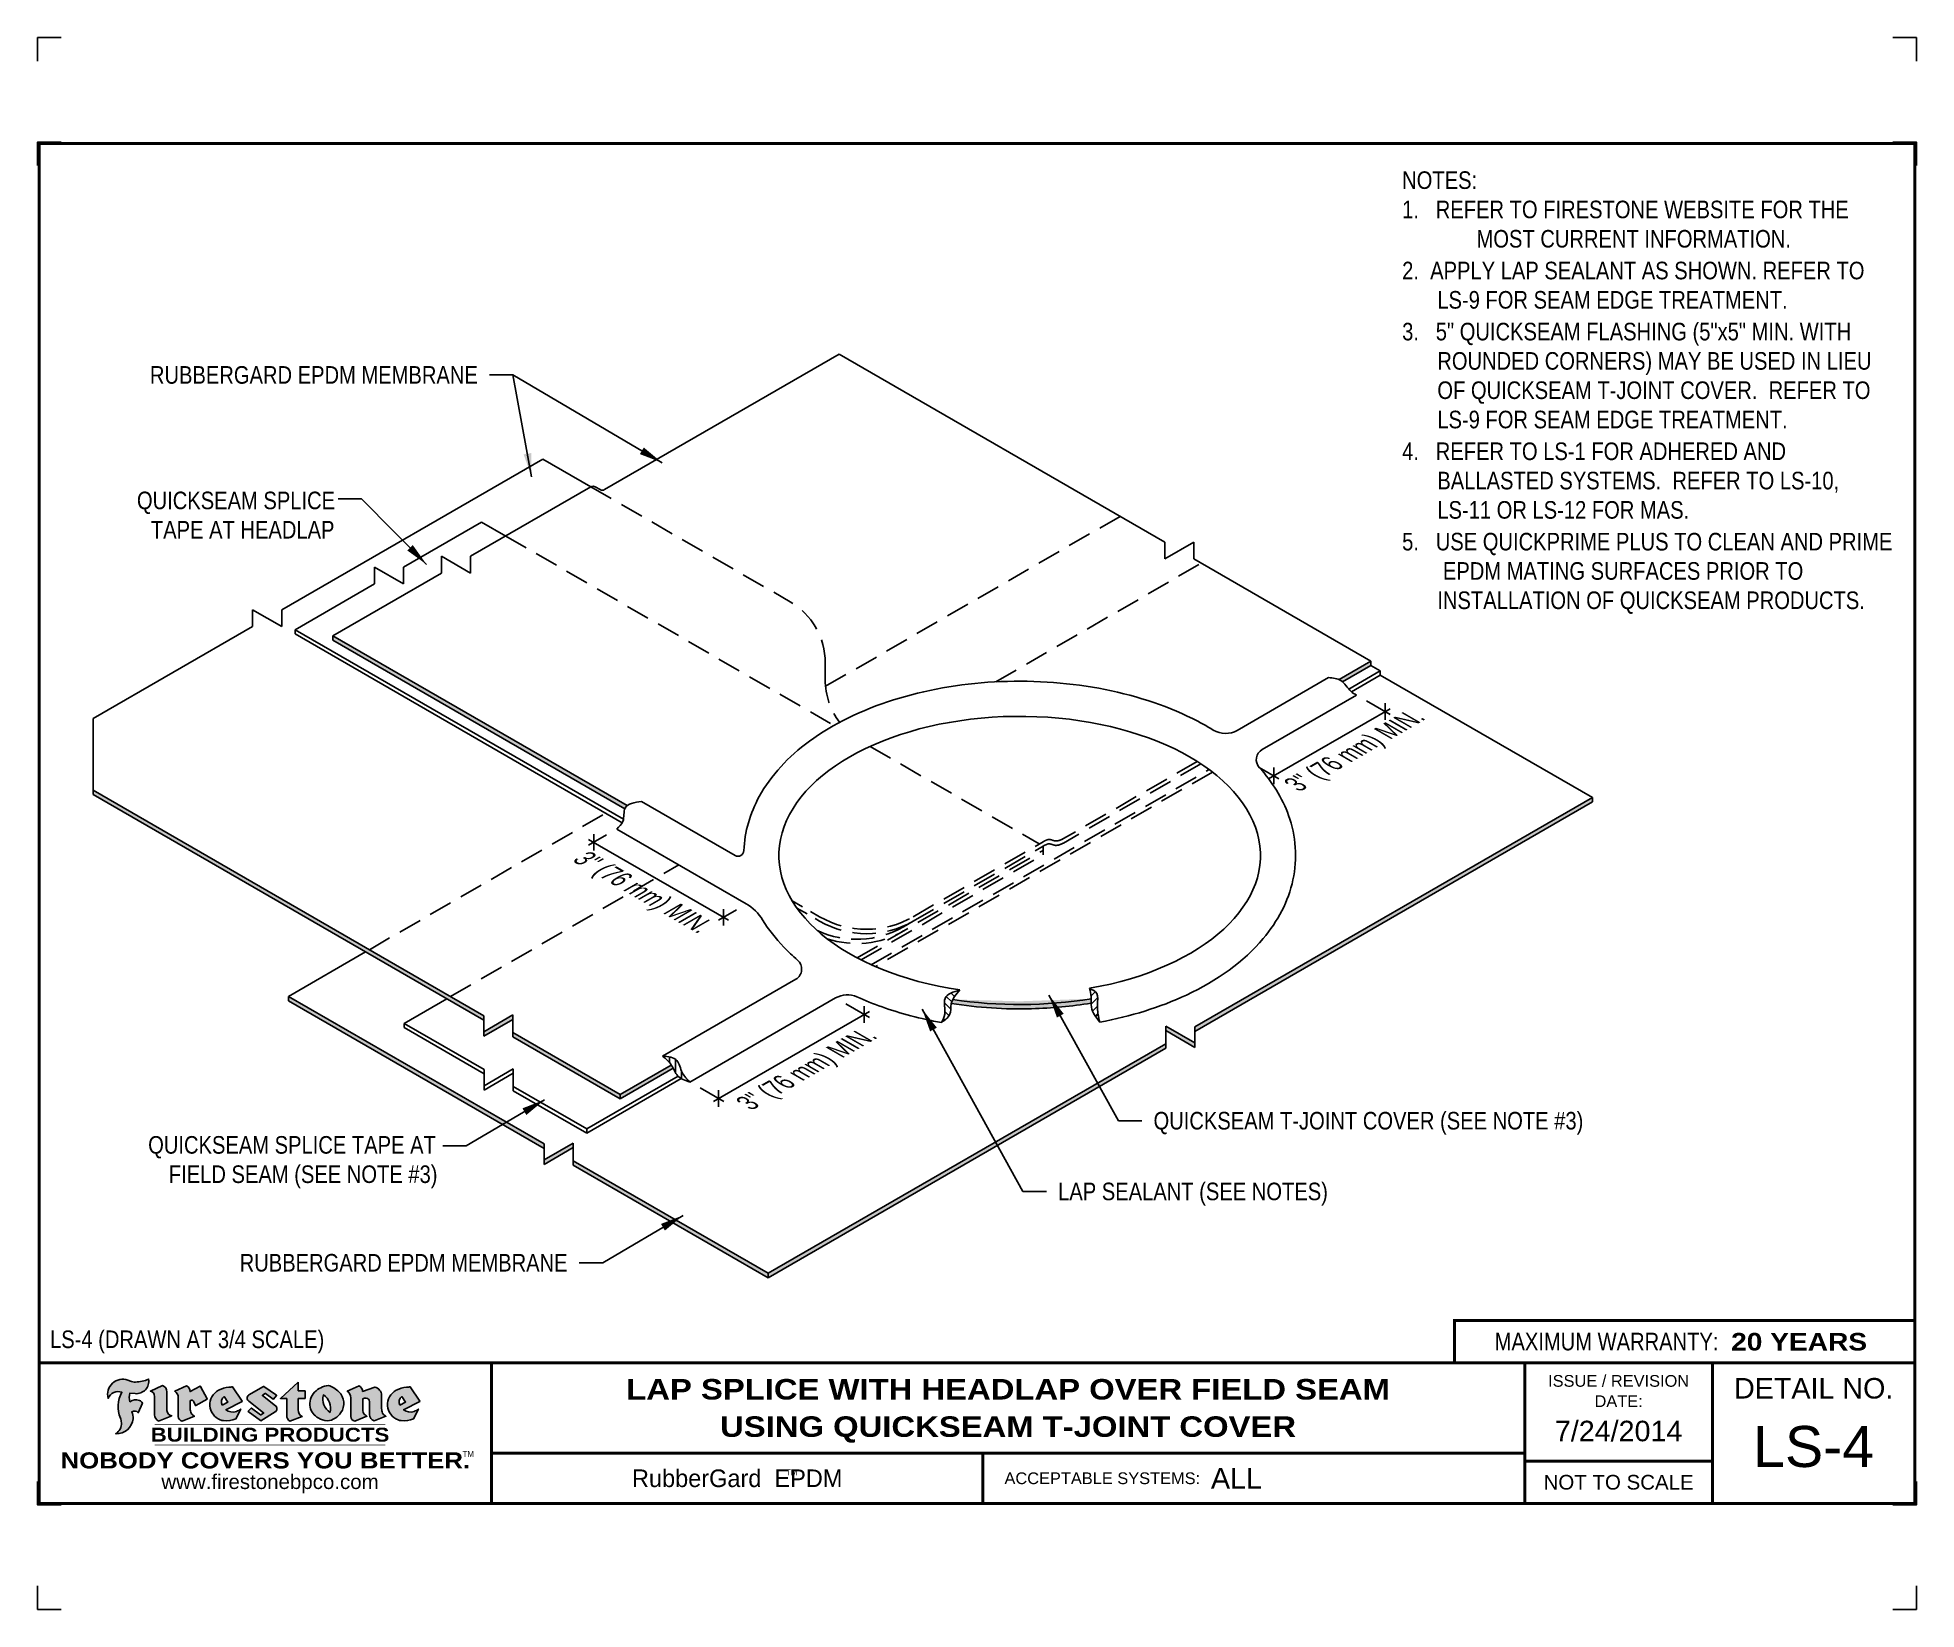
# Model space of a CAD drawing. Header units: inches. Extents: x 165.4 to 185.5, y 131.3 to 148.
import ezdxf
from ezdxf.enums import TextEntityAlignment as Align

# ---------------------------------------------------------------- set-up
doc = ezdxf.new("R2010")
doc.units = ezdxf.units.IN
doc.header["$MEASUREMENT"] = 0
doc.linetypes.add('HIDDEN', pattern=[0.375, 0.25, -0.125])
doc.linetypes.add('HIDDEN2', pattern=[0.1875, 0.125, -0.0625])
doc.layers.get('0').update_dxf_attribs({"linetype": 'CONTINUOUS'})
doc.layers.get('DEFPOINTS').update_dxf_attribs({"linetype": 'CONTINUOUS'})
for name, color, linetype in [('FSBP-ANNO-NOTE', 7, 'CONTINUOUS'), ('FSBP-MEMBRANE', 7, 'CONTINUOUS'), ('FSBP-SEALANTS', 1, 'CONTINUOUS'), ('FSBP-TTLB', 7, 'CONTINUOUS'), ('FSBP-TTLB-BORDER', 7, 'CONTINUOUS'), ('FSBP-TTLB-TEXT', 7, 'CONTINUOUS')]:
    doc.layers.add(name, color=color, linetype=linetype)
doc.styles.add('FSBP_ARIAL', font='arial.ttf')
doc.styles.add('FSBP_ARIAL_BOLD', font='')
doc.styles.add('FSBP_ARIAL_NAR', font='ARIALN.TTF')
doc.styles.add('FSBP_BANKGOTHIC', font='bgothm.ttf')
doc.styles.get('FSBP_ARIAL_BOLD').set_extended_font_data('Arial Black')
doc.dimstyles.new('FSBP-LEADER', dxfattribs={"dimtxt": 0.1875, "dimasz": 0.25, "dimexe": 0.0625, "dimexo": 0.125, "dimgap": 0.125, "dimtad": 0, "dimtih": 1, "dimtoh": 1, "dimdec": 4, "dimzin": 0, "dimdsep": 46, "dimlunit": 4, "dimtxsty": 'FSBP_ARIAL_NAR', "dimcen": 0.09375, "dimclrd": 256, "dimclre": 256, "dimclrt": 256, "dimadec": 0, "dimazin": 0, "dimtfac": 1, "dimtdec": 4, "dimtofl": 0, "dimtmove": 0, "dimatfit": 3, "dimfxl": 1, "dimtolj": 1, "dimtzin": 0, "dimlwd": -1, "dimlwe": -1, "dimarcsym": 0})

msp = doc.modelspace()

# ---------------------------------------------------------------- texts
at = {"layer": 'DEFPOINTS', "style": 'FSBP_ARIAL_NAR'}
msp.add_text('LS-4 (DRAWN AT 3/4 SCALE)', height=0.1875, dxfattribs=at).set_placement((165.5798584845293, 134.1392954964357), align=Align.MIDDLE_LEFT)
at = {"layer": 'FSBP-ANNO-NOTE', "style": 'FSBP_ARIAL_NAR'}
for p in [(170.1406792389208, 144.4227445645752), (171.0975040631286, 134.955272665167)]:
    msp.add_text('RUBBERGARD EPDM MEMBRANE', height=0.1875, dxfattribs=at).set_placement(p, align=Align.MIDDLE_RIGHT)
for rotation, oblique, p in [(30.00000000000054, 329.9999999999999, (179.5434718598815, 140.4264008605053)), (329.9999999999994, 30, (171.8518803599697, 138.9132278649199)), (30.00000000000054, 329.9999999999999, (173.7011049284383, 137.0293735742372))]:
    msp.add_text('3" (76 mm) MIN.', height=0.1875, rotation=rotation, dxfattribs=dict(at, oblique=oblique)).set_placement(p, align=Align.MIDDLE)
for s, p in [('QUICKSEAM T-JOINT COVER (SEE NOTE #3)', (177.3448066520934, 136.470150297892)), ('LAP SEALANT (SEE NOTES)', (176.3275990887464, 135.7158321277655))]:
    msp.add_text(s, height=0.1875, dxfattribs=at).set_placement(p, align=Align.MIDDLE_LEFT)
at = {"layer": 'FSBP-ANNO-NOTE', "char_height": 0.1875, "attachment_point": 1, "style": 'FSBP_ARIAL_NAR'}
for s, width, gutter_width, heights, insert in [('\\pi-0.375,l0.375,t0.1875,0.375;NOTES:\\P1.   REFER TO FIRESTONE WEBSITE FOR THE                MOST CURRENT INFORMATION.\\P{\\H0.083333x;\\P\\pt0.375;}2.  APPLY LAP SEALANT AS SHOWN. REFER TO LS-9 FOR SEAM EDGE TREATMENT.\\P{\\H0.083333x;\\P}3.   5" QUICKSEAM FLASHING (5"x5" MIN. WITH ROUNDED CORNERS) MAY BE USED IN LIEU OF QUICKSEAM T-JOINT COVER.  REFER TO LS-9 FOR SEAM EDGE TREATMENT.\\P{\\H0.083333x;\\P}4.   REFER TO LS-1 FOR ADHERED AND BALLASTED SYSTEMS.  REFER TO LS-10, LS-11 OR LS-12 FOR MAS.\\P{\\H0.083333x;\\P}5.   USE QUICKPRIME PLUS TO CLEAN AND PRIME  EPDM MATING SURFACES PRIOR TO INSTALLATION OF QUICKSEAM PRODUCTS.', 5.269280831966171, 23.08110225731588, [5.691199294336061], (179.9954637509171, 146.5935474346541)), ('\\pi0.507;QUICKSEAM SPLICE \\P\\pi0.65575;TAPE AT HEADLAP', 2.598279211315287, 5, [0.5934761986037245], (165.999425335096, 143.1781830130961)), ('\\pi0.12152;QUICKSEAM SPLICE TAPE AT \\P\\pi0.34176;FIELD SEAM (SEE NOTE #3)', 3.175235714992368, 5, [0.5934761986037245], (166.504679424498, 136.3060135567817))]:
    msp.add_mtext_dynamic_manual_height_columns(s, width=width, gutter_width=gutter_width, heights=heights, dxfattribs=dict(at, insert=insert))

# ---------------------------------------------------------------- blocks, each defined once
blk = doc.blocks.new('TTLB-EPDM_2')
at = {"layer": 'FSBP-TTLB-TEXT'}
h = blk.add_hatch(color=1, dxfattribs=at)
edge = h.paths.add_edge_path()
edge.add_arc((1.037309769669573, -0.1982514792917306), 0.1319107607348553, 264.0410451462098, 370.3106169565175)
edge.add_arc((1.027551646585694, 0.1214293576525799), 0.3273056962876235, 270.05058356628535, 295.23459397187514, ccw=False)
edge.add_arc((1.022801957313345, -0.06680179986895154), 0.1391656561713503, 249.3281275763668, 272.0749124149863, ccw=False)
edge.add_line((0.9736743133014443, -0.1970076156048179), (0.9474927838574558, -0.1852745150568325))
edge.add_arc((0.8939498971398288, -0.3394262635682071), 0.1631857907024099, 70.84590087378872, 194.3325259843273)
edge.add_arc((0.8444260109029493, -0.4259936440910768), 0.1179914261095279, 70.96950098067128, 156.9641407594482, ccw=False)
edge.add_arc((1.153141409296894, -0.4684497516079468), 0.3110405457095052, 150.3231137483159, 203.2084295854517)
edge.add_arc((0.7562495500622943, -0.6412608153899899), 0.1218587156617311, 0.8849157075190988, 24.34668939894999, ccw=False)
edge.add_arc((0.7493781665697374, -0.6475258110744375), 0.1289731377238325, -58.36655102076742, 3.6216782311386737, ccw=False)
edge.add_arc((0.8256699029544474, -0.5792158350996106), 0.1783301886510354, 267.2205474105585, 354.1381621173521)
edge.add_arc((0.7903121048625305, -0.6011409294291745), 0.212787892960859, 0.9996158580669322, 21.00503380861244)
edge.add_arc((1.01880712263941, -0.5666691048185161), 0.05136395668415847, 40.82117713173261, 125.52727787225791, ccw=False)
edge.add_line((1.057676976260041, -0.5330924682126437), (1.102776947655911, -0.4308018311949837))
edge.add_arc((1.040858222524664, -0.4699705673995949), 0.07326744446031509, 32.31675181867256, 66.31481236598174)
edge.add_arc((1.032262518825329, -0.5063316993097662), 0.1102246948011782, 69.8179132332389, 125.254734720681)
edge.add_arc((1.127708877207287, -0.368959353531244), 0.1659710644737306, 164.1569669952081, 196.5811013160487, ccw=False)
edge.add_line((0.9680425188342383, -0.3236487780942383), (1.023615334387159, -0.3294494641845773))
h = blk.add_hatch(color=1, dxfattribs=at)
edge = h.paths.add_edge_path()
edge.add_line((1.275239419159561, -0.6223407783464694), (1.415345367376062, -0.5660418822574371))
edge.add_arc((1.421019305783958, -0.5090099247487757), 0.05731350411836949, 181.9717871001989, 264.31851000495806, ccw=False)
edge.add_line((1.363739737527226, -0.5109819325197265), (1.363412352251203, -0.3102363679013962))
edge.add_arc((1.294263659668751, -0.3103491388303989), 0.06914878453844908, 0.0934405599591014, 72.42834396969012)
edge.add_line((1.315139561173908, -0.2444268274366692), (1.186839444240604, -0.3024209471341379))
edge.add_arc((1.175246268095289, -0.3585110609420917), 0.05727567197445628, -0.017399788185912257, 78.322067691347, ccw=False)
edge.add_line((1.232521937428658, -0.3585284546236807), (1.232574268422297, -0.555126496687123))
edge.add_arc((1.305699496415486, -0.5558575689677219), 0.07312888236350451, 179.4272023230205, 245.3845503102953)
h = blk.add_hatch(color=1, dxfattribs=at)
edge = h.paths.add_edge_path()
edge.add_line((1.792026821926584, -0.3839679064720229), (1.722158956877934, -0.2518542302253621))
edge.add_arc((1.720119655279638, -0.2529327078887852), 0.002306916790721817, 27.87197133405656, 117.3766794470751)
edge.add_line((1.719058846382097, -0.250884159729182), (1.610638460368705, -0.3070279753467702))
edge.add_arc((1.547088841662962, -0.3061026658494403), 0.06355635479880145, 359.165808011073, 425.8793658831422)
edge.add_line((1.573061729235633, -0.2480956029480268), (1.446879247402876, -0.3051325108639702))
edge.add_arc((1.407812067100189, -0.370357133046621), 0.07602957263902092, -3.441403975725109, 59.07992244284969, ccw=False)
edge.add_line((1.483704536400296, -0.3749210150788969), (1.483704536400296, -0.5723838140635706))
edge.add_arc((1.54053746518044, -0.568254406115083), 0.05698275005415228, 184.1557352478595, 255.3066498366543)
edge.add_line((1.526084036778343, -0.6233736605654059), (1.657291340682093, -0.570650514527486))
edge.add_arc((1.688298576827198, -0.5021390388423987), 0.0752015358480571, 207.5160880841914, 245.649226723163, ccw=False)
edge.add_arc((1.721050197024907, -0.4914488168456328), 0.1093332836229113, 179.4823365255141, 204.5537900001094, ccw=False)
edge.add_line((1.611721375809452, -0.4904610114968335), (1.611721375809452, -0.4126404716788983))
edge.add_arc((1.628589765097195, -0.414159299036043), 0.01693662875851176, 28.356188110622725, 174.8549701683585, ccw=False)
edge.add_arc((1.627340435522395, -0.4197189881350504), 0.02111886817708033, 22.216893572439517, 40.10213956426492, ccw=False)
edge.add_line((1.646891420738257, -0.4117336534413738), (1.666638796144639, -0.4549750258192233))
edge.add_arc((1.668737246926742, -0.4540167099035481), 0.002306916790685496, 204.545128184284, 299.6323508190091)
edge.add_line((1.669877862091766, -0.4560219186518992), (1.791128135493295, -0.3870515928837648))
edge.add_line((1.791128135493295, -0.3870515928837648), (1.792026821926584, -0.3839679064720229))
h = blk.add_hatch(color=1, dxfattribs=at)
h.paths.add_polyline_path([(2.063388732080512, -0.2583237030618903, 0.02524281661523788), (2.025024361750752, -0.2610532129309178, 0.1213611957758757), (1.901773912052249, -0.3008158885520373, 0.6151668103976068), (1.93274136141747, -0.6099060679591872, 0.05306812109568645), (1.967936229862175, -0.617865745600497, 0.1150932231766138), (2.099126721549737, -0.5994933789882708), (2.151195569562105, -0.4944891916583316, -0.08755405562188731), (2.104230609512001, -0.5187113292177372, -0.265591761123442), (1.992692314386659, -0.5010701623316862), (2.165347897647223, -0.4141184325909109, 0.4518949533370738), (2.166222728871162, -0.4107679608846269)])
h.paths.add_polyline_path([(2.014217313945437, -0.4188965037300676), (1.951113654018855, -0.4515330109460507, -0.3720533890450154), (1.973177450672722, -0.3607130665457561)], flags=16)
h = blk.add_hatch(color=1, dxfattribs=at)
edge = h.paths.add_edge_path()
edge.add_arc((2.260407392426802, -0.3775796671688782), 0.04152450223225729, 123.20805433950699, 232.2027298779723, ccw=False)
edge.add_line((2.237665217914071, -0.3428366421988329), (2.393535971665983, -0.2540943745380986))
edge.add_arc((2.394677353533142, -0.2560991469722482), 0.002306916790741334, 55.64644466176611, 119.65426054492559, ccw=False)
edge.add_line((2.395979141996861, -0.2541946229174954), (2.531809646140459, -0.3470380726374032))
edge.add_arc((2.530468902927946, -0.3489153772789875), 0.002306916790700397, -42.731101238422525, 54.4661353739603, ccw=False)
edge.add_line((2.532163440279987, -0.3504807552658491), (2.498457913851155, -0.3869673252714421))
edge.add_arc((2.496763376499139, -0.3854019472845934), 0.002306916790672934, 233.7527076894875, 317.26889876138785, ccw=False)
edge.add_line((2.495399362263356, -0.38726241234572), (2.413849913492982, -0.3274738082119626))
edge.add_arc((2.412485899257181, -0.3293342732731342), 0.002306916790720064, 53.75270768979358, 124.4135619297835)
edge.add_line((2.41118211687575, -0.3274311136421062), (2.382933981293377, -0.346782838468144))
edge.add_arc((2.38423776367478, -0.3486859980991606), 0.002306916790694898, 124.4135619293799, 231.8459020253626)
edge.add_line((2.382812599816248, -0.3505000469010184), (2.519899969301207, -0.4581994452042721))
edge.add_arc((2.494247019847682, -0.4908523236374461), 0.04152450223225742, -55.21225898295222, 51.84590202520428, ccw=False)
edge.add_line((2.517938320565804, -0.5249552055672808), (2.364434947484597, -0.6179520922513717))
edge.add_arc((2.36323960192349, -0.6159790200102006), 0.002306916790726996, 233.2955624372927, 301.20872157023314, ccw=False)
edge.add_line((2.361860787187538, -0.6178285429225383), (2.231266621301074, -0.5204709167214361))
edge.add_arc((2.232647938930649, -0.5186232623475259), 0.002306916790697672, 135.5134179846393, 233.21798691998708, ccw=False)
edge.add_line((2.231002150870836, -0.5170067083764565), (2.262839375599356, -0.4845937328397696))
edge.add_arc((2.264485163659225, -0.4862102868108537), 0.002306916790748497, 53.0352839999411, 135.513417985369, ccw=False)
edge.add_line((2.265872365996302, -0.4843670465239001), (2.361834678328762, -0.5565872257804898))
edge.add_arc((2.363221880665761, -0.5547439854936304), 0.002306916790627066, 233.0352840000685, 302.2362632414394)
edge.add_line((2.36445241715569, -0.5566953042850713), (2.39428499383348, -0.5378823484768844))
edge.add_arc((2.393054457343549, -0.5359310296853765), 0.002306916790685166, 302.2362632406177, 412.2027298768422)
edge.add_line((2.394468296066179, -0.5341081404551886), (2.234958295420142, -0.4103916733127022))
h = blk.add_hatch(color=1, dxfattribs=at)
edge = h.paths.add_edge_path()
edge.add_line((2.763460561272041, -0.2072496393923444), (2.763460561272041, -0.2969520779963801))
edge.add_arc((2.765767478062699, -0.2969520779963943), 0.00230691679065842, 179.9999999996471, 269.9999999996471)
edge.add_line((2.765767478062685, -0.2992589947870528), (2.835417693520355, -0.2992589947870528))
edge.add_arc((2.835417693520355, -0.3015659115777538), 0.002306916790701052, 0, 90, ccw=False)
edge.add_line((2.837724610311056, -0.3015659115777538), (2.837724610311056, -0.3790761307453892))
edge.add_arc((2.83541769352037, -0.3790761307453749), 0.002306916790686842, 269.99999999964706, 359.99999999964706, ccw=False)
edge.add_line((2.835417693520355, -0.3813830475360618), (2.765767478062685, -0.3813830475360618))
edge.add_arc((2.765767478062699, -0.3836899643267202), 0.00230691679065842, 90.00000000035294, 180.0000000003529)
edge.add_line((2.763460561272041, -0.3836899643267344), (2.763460561272041, -0.5033995910642801))
edge.add_arc((2.836735953378943, -0.5071368822038516), 0.07337063740681413, 177.0802527808789, 245.3249543133826)
edge.add_line((2.806105814540615, -0.5738080530967267), (2.674529557384915, -0.6226036013049594))
edge.add_arc((2.708610405062069, -0.564298408791804), 0.06753517344606039, 177.0345319916277, 239.6926428024901, ccw=False)
edge.add_line((2.641165668230087, -0.560804539009709), (2.641165668230087, -0.3836899643267344))
edge.add_arc((2.638858751439429, -0.3836899643267202), 0.00230691679065842, 359.9999999996471, 449.999999999647)
edge.add_line((2.638858751439443, -0.3813830475360618), (2.572857950769389, -0.3813830475360618))
edge.add_line((2.572857950769389, -0.3813830475360618), (2.763460561272041, -0.2072496393923444))
h = blk.add_hatch(color=1, dxfattribs=at)
edge = h.paths.add_edge_path(flags=16)
edge.add_arc((2.940363509127394, -0.4847985213681437), 0.1684614578629418, 344.5558804047865, 417.0140046669545)
edge.add_arc((3.194458079644619, -0.3883534532477785), 0.1684614578629414, 164.5558804047864, 237.0140046669546)
edge = h.paths.add_edge_path()
edge.add_arc((3.069375116502199, -0.4399344555144872), 0.1828726885096673, 136.0914512150047, 191.213418978326)
edge.add_arc((3.064939550433406, -0.4318234379590333), 0.1803148804748503, 194.0167254156723, 240.6663730831859)
edge.add_arc((3.098047041778981, -0.3845058757092554), 0.2378525180183701, 239.2975390661776, 264.2889872773176)
edge.add_arc((3.04884478212623, -0.4190232383793012), 0.203760689247156, 277.1986764832036, 326.503572961274)
edge.add_arc((3.077739326803546, -0.4341046616465112), 0.171374865791709, 325.3768876809902, 406.3828327799087)
edge.add_arc((3.011839488065919, -0.4896144380417797), 0.2571945645850002, 44.28462553519766, 73.82901434867304)
edge.add_arc((3.117152499586992, -0.4983433120546693), 0.2579560664039132, 97.50292863483666, 134.1039137579027)
h = blk.add_hatch(color=1, dxfattribs=at)
edge = h.paths.add_edge_path()
edge.add_line((3.322690228557462, -0.5721896537377091), (3.322690228557462, -0.3749210150788969))
edge.add_arc((3.246797759257384, -0.3703571330465745), 0.076029572638996, 356.5585960242387, 419.0799224428129)
edge.add_line((3.285864939560099, -0.3051325108639702), (3.412047421392799, -0.2480956029480268))
edge.add_arc((3.386074533820159, -0.3061026658494941), 0.06355635479883807, 0.3962622833877276, 65.87936588318718, ccw=False)
edge.add_line((3.449629368605429, -0.3056631084210863), (3.580526418688805, -0.2593848434574539))
edge.add_arc((3.555744121700958, -0.3530904070730321), 0.09692726601172152, 2.366977007666776, 75.18615851992018, ccw=False)
edge.add_line((3.652588689330287, -0.3490873311063041), (3.652588689330287, -0.4883770011386872))
edge.add_arc((3.761877549389556, -0.4914934052703811), 0.1093332836229047, 178.3666365323574, 204.5537900000422)
edge.add_arc((3.729125929191727, -0.5021836272670953), 0.07520153584796169, 207.5160880841711, 245.2240541443093)
edge.add_line((3.697611150971852, -0.5704631245385627), (3.572585913552643, -0.6207021253773775))
edge.add_arc((3.59534718600759, -0.5526356419907701), 0.07177131519198746, 180.3328587115751, 251.51018566665869, ccw=False)
edge.add_line((3.523577081955409, -0.5530525936986663), (3.523577081955409, -0.4153032515383615))
edge.add_arc((3.486319529276879, -0.4148773504126441), 0.0372599868942854, 359.3450650296066, 449.0500281941028)
edge.add_arc((3.482769874121713, -0.4419622099033496), 0.06447454900600783, 86.29402372314017, 119.8211331593848)
edge.add_line((3.450707067966732, -0.3860252459975726), (3.450707067966732, -0.4904610114968335))
edge.add_arc((3.560035889182251, -0.491448816845647), 0.1093332836229751, 179.4823365255069, 204.5537900001023)
edge.add_arc((3.527284268984408, -0.5021390388424952), 0.07520153584796385, 207.5160880841699, 245.6492267231416)
edge.add_line((3.496277032839316, -0.570650514527486), (3.365069728935509, -0.6233736605654059))
edge.add_arc((3.37950248606194, -0.5682868177318081), 0.05694615642555727, 183.9298782390169, 255.318496325343, ccw=False)
h = blk.add_hatch(color=1, dxfattribs=at)
h.paths.add_polyline_path([(3.957695472291277, -0.2583237030618903, 0.02524281661523822), (3.919331101961575, -0.2610532129309178, 0.1085638477195505), (3.807890832595604, -0.2939221658134414, 0.6425897848490651), (3.827048101628293, -0.6099060679591872, 0.05306812109569052), (3.862242970072884, -0.617865745600497, 0.1150932231766133), (3.993433461760503, -0.5994933789882708), (4.045502309772871, -0.4944891916583316, -0.08755405562189084), (3.998537349722767, -0.5187113292177372, -0.2655917611234366), (3.886999054597368, -0.5010701623316862), (4.059654637857989, -0.4141184325909109, 0.4518949533370731), (4.060529469081928, -0.4107679608846269)])
h.paths.add_polyline_path([(3.90852405415626, -0.4188965037300676), (3.845420394229677, -0.4515330109460507, -0.3720533890450147), (3.867484190883488, -0.3607130665457561)], flags=16)
at = {"layer": 'DEFPOINTS', "linetype": 'Continuous', "ltscale": 1.75}
for points in [[(-0.015625, 13.88083333333333), (-0.015625, 14.13083333333333), (0.234375, 14.13083333333333)], [(20.01562500000003, 13.88083333333333), (20.01562500000003, 14.13083333333333), (19.76562500000003, 14.13083333333333)], [(-0.015625, -2.380833333333342), (-0.015625, -2.630833333333342), (0.234375, -2.630833333333342)], [(20.01562500000003, -2.380833333333342), (20.01562500000003, -2.630833333333342), (19.76562500000003, -2.630833333333342)]]:
    blk.add_lwpolyline(points, dxfattribs=at)
at = {"layer": 'DEFPOINTS', "color": 1}
for points in [[(0.234375, 13.015625), (-0.015625, 13.015625), (-0.015625, 12.765625)], [(20.015625, 12.765625), (20.015625, 13.015625), (19.765625, 13.015625)], [(0.234375, -1.515625), (-0.015625, -1.515625), (-0.015625, -1.265625)], [(20.015625, -1.265625), (20.015625, -1.515625), (19.765625, -1.515625)]]:
    blk.add_lwpolyline(points, dxfattribs=at)
at = {"layer": 'FSBP-TTLB', "const_width": 0.03125}
blk.add_lwpolyline([(15.09028770518938, 0), (20, 0), (20, 0.4512598240669945), (15.09028770518938, 0.4512598240669945)], close=True, dxfattribs=at)
for points in [[(0, 0), (0, -1.5), (20, -1.5), (20, 0), (0, 0)], [(4.825208527206769, 0), (4.825208527206769, -0.9643749050531198)], [(15.84028770518938, 0), (15.84028770518938, -0.9643749050531198)], [(17.84110496735593, 0), (17.84110496735593, -1.5)], [(20, 0), (20, -1.5)], [(4.825208527206769, -0.9643749050531198), (15.84028770518938, -0.9643749050531198)], [(4.825208527206769, -0.9643749050531198), (4.825208527206769, -1.5)], [(15.84028770518938, -0.9643749050531198), (15.84028770518938, -1.5)], [(15.84028770518938, -1.048740175933006), (17.84110496735593, -1.048740175933006)]]:
    blk.add_lwpolyline(points, dxfattribs=at)
at = {"layer": 'FSBP-TTLB-BORDER', "const_width": 0.03125}
blk.add_lwpolyline([(20, 0), (20, 13), (0, 13), (0, 0)], dxfattribs=at)
at = {"layer": 'FSBP-TTLB-TEXT', "color": 1}
blk.add_line((0.7358432058323388, -0.379822754145593), (0.7358432058323388, -0.379822754145593), dxfattribs=at)
for points in [[(1.023615323725323, -0.3294494630716969, 0.5000510906601082), (1.167090420776901, -0.1746414942047778, -0.1103304102359608), (1.027840608309816, -0.2058762110801382, -0.09957876667165425), (0.9736743133014443, -0.1970076156048179), (0.9474927838574558, -0.1852745150568325, 0.5978159689075124), (0.7358432058323388, -0.379822754145593, -0.3938834584182213), (0.8828996422548698, -0.3144510229727047, 0.2349406564350952), (0.86727108227484, -0.5910237178633082, -0.1027304183841549), (0.8780937320133262, -0.6393788197974146, -0.2772692352614086), (0.8170223912655956, -0.7573362346216896, 0.3985429150902959), (1.003067614090241, -0.5974286950643517, 0.0875124847930418), (0.9889600163401155, -0.5248671157293501, -0.3874031597924062), (1.057676976260041, -0.5330924682126437), (1.102776947655911, -0.4308018311949837, 0.1494423498871741), (1.07029056398062, -0.4028746979725923, 0.2467195073738216), (0.9686394281704906, -0.4163228904100862, -0.1424285161541127), (0.9680425188342383, -0.3236487780942383), (1.023615334387159, -0.3294494641845773)], [(2.166222728871162, -0.4107679608846269), (2.063388732080512, -0.2583237030618903, 0.02524281661523788), (2.025024361750752, -0.2610532129309178, 0.1085638477195265), (1.913584092384895, -0.2939221658134414, 0.6425897848491228), (1.93274136141747, -0.6099060679591872, 0.05306812109568648), (1.967936229862175, -0.617865745600497, 0.1150932231766137), (2.099126721549737, -0.5994933789882708), (2.151195569562105, -0.4944891916583316, -0.0875540556218873), (2.104230609512001, -0.5187113292177372, -0.2655917611234418), (1.992692314386659, -0.5010701623316862), (2.165347897647223, -0.4141184325909109)], [(2.763460561272041, -0.2072496393923444), (2.763460561272041, -0.2969520779963801, 0.4142135623730958), (2.765767478062685, -0.2992589947870528), (2.835417693520355, -0.2992589947870528, -0.414213562373095), (2.837724610311056, -0.3015659115777538), (2.837724610311056, -0.3790761307453892, -0.4142135623730938), (2.835417693520355, -0.3813830475360618), (2.765767478062685, -0.3813830475360618, 0.4142135623730958), (2.763460561272041, -0.3836899643267344), (2.763460561272041, -0.5033995910642801, 0.3068985753588853), (2.806105814540615, -0.5738080530967267), (2.674529557384915, -0.6226036013049594, -0.2804194150632976), (2.641165668230087, -0.560804539009709), (2.641165668230087, -0.3836899643267344, 0.414213562373095), (2.638858751439443, -0.3813830475360618), (2.572857950769389, -0.3813830475360618), (2.763460561272041, -0.2072496393923444)], [(4.060529469081928, -0.4107679608846269), (3.957695472291277, -0.2583237030618903, 0.02524281661523788), (3.919331101961575, -0.2610532129309178, 0.1085638477195265), (3.807890832595604, -0.2939221658134414, 0.6425897848491228), (3.827048101628293, -0.6099060679591872, 0.05306812109568648), (3.862242970072884, -0.617865745600497, 0.1150932231766137), (3.993433461760503, -0.5994933789882708), (4.045502309772871, -0.4944891916583316, -0.0875540556218873), (3.998537349722767, -0.5187113292177372, -0.2655917611234418), (3.886999054597368, -0.5010701623316862), (4.059654637857989, -0.4141184325909109)], [(4.059654637857989, -0.4141184325909109, 0.4518949533370731), (4.060529469081928, -0.4107679608846269, 0.4518949533370731)]]:
    blk.add_lwpolyline(points, format="xyb", dxfattribs=at)
for points in [[(1.275239419159561, -0.6223407783464694), (1.415345367376062, -0.5660418822574371, -0.3756100036733062), (1.363739737527226, -0.5109819325197265), (1.363412352251203, -0.3102363679013962, 0.3265360292958048), (1.315139561173908, -0.2444268274366692), (1.186839444240604, -0.3024209471341379, -0.3557863980845349), (1.232521937428658, -0.3585284546236807), (1.232574268422297, -0.555126496687123, 0.2960110723418457)], [(1.792026821926584, -0.3839679064720229), (1.722158956877934, -0.2518542302253621, 0.4116839150163434), (1.719058846382097, -0.250884159729182), (1.610638460368705, -0.3070279753467702, 0.2996033003794034), (1.573061729235633, -0.2480956029480268), (1.446879247402876, -0.3051325108639702, -0.2797757560995365), (1.483704536400296, -0.3749210150788969), (1.483704536400296, -0.5723838140635706, 0.320828638474519), (1.526084036778343, -0.6233736605654059), (1.657291340682093, -0.570650514527486, -0.1679398621276611), (1.621603752698661, -0.5368819723450571, -0.1098333365370753), (1.611721375809452, -0.4904610114968335), (1.611721375809452, -0.4126404716788983, -0.743334502655012), (1.64349420176768, -0.4061152228778298, -0.07819791644735608), (1.646891420738257, -0.4117336534413738), (1.666638796144639, -0.4549750258192233, 0.4404648714563479), (1.669877862091766, -0.4560219186518992), (1.791128135493295, -0.3870515928837648)], [(1.951113654018855, -0.4515330109460507), (2.014217313945437, -0.4188965037300676), (1.973177450672722, -0.3607130665457561, 0.3720533890450154)], [(2.234958295420142, -0.4103916733127022, -0.5150044486718882), (2.237665217914071, -0.3428366421988329), (2.393535971665983, -0.2540943745380986, -0.2867822934100265), (2.395979141996861, -0.2541946229174954), (2.531809646140459, -0.3470380726374032, -0.4515027974650387), (2.532163440279987, -0.3504807552658491), (2.498457913851155, -0.3869673252714421, -0.3814439164929681), (2.495399362263356, -0.38726241234572), (2.413849913492982, -0.3274738082119626, 0.3184718635035665), (2.41118211687575, -0.3274311136421062), (2.382933981293377, -0.346782838468144, 0.5064094529656681), (2.382812599816248, -0.3505000469010184), (2.519899969301207, -0.4581994452042721, -0.5043597839115849), (2.517938320565804, -0.5249552055672808), (2.364434947484597, -0.6179520922513717, -0.3053163970316367), (2.361860787187538, -0.6178285429225383), (2.231266621301074, -0.5204709167214361, -0.4541703869768119), (2.231002150870836, -0.5170067083764565), (2.262839375599356, -0.4845937328397696, -0.3762644290664977), (2.265872365996302, -0.4843670465239001), (2.361834678328762, -0.5565872257804898, 0.3114700032088108), (2.36445241715569, -0.5566953042850713), (2.39428499383348, -0.5378823484768844, 0.520381097387146), (2.394468296066179, -0.5341081404551886)], [(2.937624918725987, -0.3131105398334029, 0.2452625673097023), (2.889993533867141, -0.4754966266250307, 0.2064059665179019), (2.976604338974084, -0.5890186876871866, 0.1094800500670344), (3.074378098474654, -0.6211778035979165, 0.2185147641853038), (3.218764944843201, -0.5314757029352819, 0.3689489483072479), (3.195959963110113, -0.3100352223135445, 0.1296305888694145), (3.0834694040758, -0.242595816912754, 0.1610736375384317)], [(3.10274193015772, -0.5296595419651595, 0.3271311138286319), (3.032079658614293, -0.3434924326507627, 0.3271311138286322)], [(3.322690228557462, -0.5721896537377091), (3.322690228557462, -0.3749210150788969, 0.2797757560995341), (3.285864939560099, -0.3051325108639702), (3.412047421392799, -0.2480956029480268, -0.2937618496109166), (3.449629368605429, -0.3056631084210863), (3.580526418688805, -0.2593848434574539, -0.3288760160581939), (3.652588689330287, -0.3490873311063041), (3.652588689330287, -0.4883770011386872, 0.114762897203527), (3.662431105063263, -0.536926560769686, 0.166032965990522), (3.697611150971852, -0.5704631245385627), (3.572585913552643, -0.6207021253773775, -0.3209557512194564), (3.523577081955409, -0.5530525936986663), (3.523577081955409, -0.4153032515383615, 0.4127061514896111), (3.48693727661589, -0.3776224848030694, 0.1473421876160361), (3.450707067966732, -0.3860252459975726), (3.450707067966732, -0.4904610114968335, 0.1098333365370753), (3.460589444855941, -0.5368819723450855, 0.1679398621276611), (3.496277032839316, -0.570650514527486), (3.365069728935509, -0.6233736605654059, -0.3219729545308964), (3.322690228557462, -0.5721896537377091, 29.1476284739)], [(3.845420394229677, -0.4515330109460507), (3.90852405415626, -0.4188965037300676), (3.867484190883488, -0.3607130665457561, 0.3720533890450154)]]:
    blk.add_lwpolyline(points, format="xyb", close=True, dxfattribs=at)
at = {"layer": 'FSBP-TTLB-TEXT'}
for points, const_width in [([(1.233926579809207, -0.6584455781731435), (3.691229482685259, -0.6584455781731577)], 0.0078125), ([(1.233926579809207, -0.8761560960495984), (3.691229482685259, -0.8761560960495842)], 0.0078125), ([(10.06152282927678, -0.9643749050531198), (10.06152282927678, -1.5)], 0.03125)]:
    blk.add_lwpolyline(points, dxfattribs=dict(at, const_width=const_width))
at = {"layer": 'FSBP-TTLB-TEXT', "color": 1}
for centre, start, end in [((1.789987520328282, -0.3850463841354355), 299.6323508193319, 27.87197133380463), ((2.164310260790558, -0.412058050385383), 296.7304547840455, 34.00233684987403)]:
    blk.add_arc(centre, 0.00230691679068068, start, end, dxfattribs=at)
at = {"layer": 'FSBP-TTLB-TEXT', "style": 'FSBP_ARIAL_NAR'}
blk.add_text('MAXIMUM WARRANTY:', height=0.1875, dxfattribs=at).set_placement((17.90516569312837, 0.2256299120335257), align=Align.MIDDLE_RIGHT)
at = {"layer": 'FSBP-TTLB-TEXT'}
for s, height, style, p in [('ISSUE / REVISION', 0.125, 'FSBP_ARIAL', (16.84069633627263, -0.1938496373466023)), ('DETAIL NO.', 0.21875, 'FSBP_ARIAL', (18.92055248367797, -0.2724398367368792)), ('DATE:', 0.125, 'FSBP_ARIAL', (16.84069633627263, -0.409973105348854)), ('www.firestonebpco.com', 0.15625, 'FSBP_ARIAL', (2.462578031247233, -1.268657306740124)), ('RubberGard  EPDM', 0.1875, 'FSBP_BANKGOTHIC', (7.443365678241776, -1.23218745252656)), ('TM', 0.0625, 'FSBP_BANKGOTHIC', (8.023397742165457, -1.169706269210366)), ('NOT TO SCALE', 0.15625, 'FSBP_ARIAL', (16.84069633627263, -1.274370087966503))]:
    blk.add_text(s, height=height, dxfattribs=dict(at, style=style)).set_placement(p, align=Align.MIDDLE_CENTER)
at = {"layer": 'FSBP-TTLB-TEXT', "lineweight": 18, "style": 'FSBP_ARIAL_BOLD'}
blk.add_text('BUILDING PRODUCTS', height=0.1484375, dxfattribs=at).set_placement((2.462578031247233, -0.7673008371113639), align=Align.MIDDLE_CENTER)
at = {"layer": 'FSBP-TTLB-TEXT', "color": 1}
for s, height, style, p in [('NOBODY COVERS YOU BETTER.', 0.171875, 'FSBP_ARIAL_BOLD', (2.412604263603384, -1.041650450587369)), ('TM', 0.0625, 'FSBP_BANKGOTHIC', (4.576671173373001, -0.9725745042934193))]:
    blk.add_text(s, height=height, dxfattribs=dict(at, style=style)).set_placement(p, align=Align.MIDDLE_CENTER)
at = {"layer": 'FSBP-TTLB-TEXT', "style": 'FSBP_ARIAL'}
blk.add_text('ACCEPTABLE SYSTEMS:', height=0.125, dxfattribs=at).set_placement((10.29281281591562, -1.23218745252656), align=Align.MIDDLE_LEFT)
at = {"layer": 'FSBP-TTLB-TEXT'}
for tag, height, style, p in [('MAXIMUM_WARRANTY', 0.1875, 'FSBP_ARIAL_BOLD', (18.03987100774941, 0.2240244307510579)), ('ACCPT_SYSTEMS', 0.21875, 'FSBP_ARIAL', (12.49438170418193, -1.23218745252656))]:
    blk.add_attdef(tag, text='', height=height, dxfattribs=dict(at, style=style)).set_placement(p, align=Align.MIDDLE_LEFT)
for tag, height, style, p in [('DETAIL_DESCP_LINE_1', 0.21875, 'FSBP_ARIAL_BOLD', (10.33118450231211, -0.2831249841755152)), ('DETAIL_DESCP_LINE_2', 0.21875, 'FSBP_ARIAL_BOLD', (10.33118450231211, -0.6812499208775904)), ('ISSUE_REV_DATE', 0.21875, 'FSBP_ARIAL', (16.84069633627263, -0.7282559425942452)), ('DETAIL_NUMBER', 0.4375, 'FSBP_ARIAL', (18.91941590748775, -0.8931630692489421))]:
    blk.add_attdef(tag, text='', height=height, dxfattribs=dict(at, style=style)).set_placement(p, align=Align.MIDDLE_CENTER)

# ---------------------------------------------------------------- hatches: boundary and pattern name
at = {"layer": 'FSBP-MEMBRANE'}
h = msp.add_hatch(color=256, dxfattribs=at)
edge = h.paths.add_edge_path()
edge.add_line((168.5953603410243, 141.6409276743779), (168.5953603410242, 141.5940526743779))
edge.add_line((168.5953603410243, 141.5940526743779), (171.7085374506973, 139.7966590320732))
edge.add_spline(control_points=[(171.7085374506972, 139.7966590320733), (171.7095441136331, 139.7993170585185), (171.7151394066809, 139.8121571643786), (171.7239772286583, 139.8225368521852), (171.7326992710421, 139.829584198593)], knot_values=[0.1497848089870825, 0.1497848089870825, 0.1497848089870825, 0.1497848089870825, 0.1593291394128395, 0.1974640986953273, 0.1974640986953273, 0.1974640986953273, 0.1974640986953273], degree=3, periodic=0)
edge.add_line((171.7326992710422, 139.829584198593), (168.5953603410243, 141.6409276743779))
h = msp.add_hatch(color=256, dxfattribs=at)
edge = h.paths.add_edge_path()
edge.add_line((179.3611897468261, 141.1492996721327), (179.6632507640381, 141.3236946817065))
edge.add_line((179.6632507640381, 141.3236946817065), (179.6632507640381, 141.3705696817069))
edge.add_line((179.6632507640381, 141.3705696817069), (179.3233364367958, 141.1743200533721))
edge.add_spline(control_points=[(179.3233364367958, 141.1743200533722), (179.3292377289602, 141.1717276858553), (179.3426617439841, 141.1647310688128), (179.3546234314598, 141.1553094898873), (179.3611897468262, 141.1492996721326)], knot_values=[0.1120423715763815, 0.1120423715763815, 0.1120423715763815, 0.1120423715763815, 0.1322315692420158, 0.1597613810511289, 0.1597613810511289, 0.1597613810511289, 0.1597613810511289], degree=3, periodic=0)
h = msp.add_hatch(color=256, dxfattribs=at)
edge = h.paths.add_edge_path()
edge.add_spline(control_points=[(172.2238176881689, 137.0285359928421), (172.2184504441158, 137.039103460871), (172.2120380465295, 137.0511155119078), (172.2047498917924, 137.0623811708642), (172.2037816680127, 137.0638431912114)], knot_values=[0.2402839209086253, 0.2402839209086253, 0.2402839209086253, 0.2402839209086253, 0.2750215309648162, 0.2802521134282405, 0.2802521134282405, 0.2802521134282405, 0.2802521134282405], degree=3, periodic=0)
edge.add_line((172.2037816680127, 137.0638431912114), (171.6592421936101, 136.7494531790808))
edge.add_line((171.6592421936101, 136.7494531790808), (171.6592421936102, 136.7025781790807))
edge.add_line((171.6592421936102, 136.7025781790807), (172.2238176881689, 137.0285359928421))
h.paths.add_polyline_path([(170.5150850726095, 137.4100326008858), (170.5150850726095, 137.3631576008858), (171.6592421936102, 136.7025781790807), (171.6592421936101, 136.7494531790808)])
h.paths.add_polyline_path([(170.5150850726095, 137.5505773466591), (170.5150850726095, 137.597452346659), (170.2048625343619, 137.418345280693), (170.2048625343619, 137.3714702806931)])
h.paths.add_polyline_path([(169.355168687782, 138.0797106379033), (166.0381546750264, 139.9947895710735), (166.0381546750264, 139.9479145710735), (170.2048625343619, 137.5422646668517), (170.2048625343619, 137.5891396668516)])
h = msp.add_hatch(color=256, dxfattribs=at)
h.paths.add_polyline_path([(168.1215735111468, 137.795729212957), (168.1215735111468, 137.7488542129568), (170.8474895203557, 136.1750458712519), (170.8474895203557, 136.2219208712518)])
h.paths.add_polyline_path([(171.1577120586034, 136.1833585510593), (171.1577120586034, 136.2302335510592), (170.8474895203558, 136.0511264850932), (170.8474895203558, 136.0042514850933)])
h.paths.add_polyline_path([(171.1577120586034, 136.042813805286), (171.1577120586034, 135.9959388052859), (173.2362028578478, 134.7959215828339), (173.2362028578478, 134.8427965828339)])
h.paths.add_polyline_path([(177.4760817628378, 137.2438168099613), (177.4760817628378, 137.2906918099613), (173.2362028578478, 134.8427965828339), (173.2362028578478, 134.7959215828339)])
h.paths.add_polyline_path([(177.4760817628378, 137.4781115557345), (177.4760817628378, 137.4312365557345), (177.7863043010854, 137.2521294897686), (177.7863043010854, 137.2990044897685)])
h.paths.add_polyline_path([(182.0233780609203, 139.8691995517442), (182.0233780609203, 139.9160745514736), (177.7863043010854, 137.4697988758905), (177.7863043010854, 137.4229238759272)])
h = msp.add_hatch(color=256, dxfattribs=at)
edge = h.paths.add_edge_path()
edge.add_spline(control_points=[(175.1890836341646, 137.7195542651014), (175.4738915529285, 137.6748371371083), (175.7601241177152, 137.6563180155436), (176.2598928293945, 137.6694904802757), (176.4736997372908, 137.6900205604161), (176.6808803982161, 137.7243035959127)], knot_values=[1.309293457902021, 1.309293457902021, 1.309293457902021, 1.309293457902021, 1.61641652597828, 1.61641652597828, 1.84863154255173, 1.84863154255173, 1.84863154255173, 1.84863154255173], degree=3, periodic=0)
edge.add_spline(control_points=[(176.680880398215, 137.7243035959199), (176.6808591601597, 137.7398646568844), (176.6814355209874, 137.7556295915211), (176.6811978338342, 137.7712891452168)], knot_values=[0.2265939463911384, 0.2265939463911384, 0.2265939463911384, 0.2265939463911384, 0.273109800054235, 0.273109800054235, 0.273109800054235, 0.273109800054235], degree=3, periodic=0)
edge.add_ellipse((175.9178086810808, 139.3000126869838), major_axis=(-2.755675960631075, 0), ratio=0.5773502691896266, start_angle=75.00715079224477, end_angle=106.0826845125305, ccw=False)
edge.add_spline(control_points=[(175.2049194688163, 137.7631827277194), (175.1979920592489, 137.7493168178865), (175.1925283329643, 137.7348499955327), (175.1890836341646, 137.7195542651014)], knot_values=[0.2417261946553959, 0.2417261946553959, 0.2417261946553959, 0.2417261946553959, 0.2887330752865837, 0.2887330752865837, 0.2887330752865837, 0.2887330752865837], degree=3, periodic=0)
at = {"layer": 'FSBP-SEALANTS'}
h = msp.add_hatch(dxfattribs=at)
h.set_pattern_fill('ANSI31', color=256, scale=0.5, angle=90, style=0)
h.set_pattern_definition([(135, (45.76572421513981, 217.1368600486634), (-0.04419417382415922, -0.04419417382415922), [])])
edge = h.paths.add_edge_path()
edge.add_spline(control_points=[(175.0827358941873, 137.517049608121), (175.1190671405167, 137.541288889839), (175.1905470625542, 137.588978472292), (175.1731782729045, 137.7427889350667), (175.2400508209525, 137.8189434343191), (175.2800289133977, 137.8644705108264)], knot_values=[0, 0, 0, 0, 0.1211629098670574, 0.2383820051919179, 0.4126259422489015, 0.4126259422489015, 0.4126259422489015, 0.4126259422489015], degree=3, periodic=0)
edge.add_spline(control_points=[(175.2800289133977, 137.8644705108264), (175.2112028012137, 137.8432477980019), (175.078495067295, 137.8023270189955), (175.1402542072155, 137.6235519239368), (175.0979723604217, 137.545261821821), (175.0827358941873, 137.517049608121)], knot_values=[0, 0, 0, 0, 0.1818306596685819, 0.350598545171567, 0.4456767483891131, 0.4456767483891131, 0.4456767483891131, 0.4456767483891131], degree=3, periodic=0)
h = msp.add_hatch(dxfattribs=at)
h.set_pattern_fill('ANSI31', color=256, scale=0.5, style=0)
h.set_pattern_definition([(45, (45.81240569526688, 217.2090901091226), (-0.04419417382415922, 0.04419417382415922), [])])
edge = h.paths.add_edge_path()
edge.add_spline(control_points=[(176.6619388479152, 137.8816359921096), (176.6699149383884, 137.8519934085047), (176.6875044569879, 137.7866231901748), (176.6694319414002, 137.653463039119), (176.7321995532421, 137.5716812729823), (176.7713234382202, 137.5207056134384)], knot_values=[0, 0, 0, 0, 0.0917203386314473, 0.2022690950810575, 0.3851969751360424, 0.3851969751360424, 0.3851969751360424, 0.3851969751360424], degree=3, periodic=0)
edge.add_spline(control_points=[(176.7713234382203, 137.5207056134382), (176.7574268149528, 137.5788381007518), (176.7340517372115, 137.6766209494404), (176.7656064607709, 137.8315057185258), (176.6930651751199, 137.8665843163216), (176.6619388479147, 137.8816359921099)], knot_values=[0, 0, 0, 0, 0.1834877783792692, 0.3086390845912266, 0.4026993143606662, 0.4026993143606662, 0.4026993143606662, 0.4026993143606662], degree=3, periodic=0)
h = msp.add_hatch(dxfattribs=at)
h.set_pattern_fill('ANSI31', color=256, scale=0.5, angle=45, style=0)
h.set_pattern_definition([(90, (44.74808384261871, 216.5493251056502), (-0.0625, 1.387778780781446e-17), [])])
edge = h.paths.add_edge_path()
edge.add_spline(control_points=[(172.1108955691251, 137.15972388091), (172.1463249985927, 137.1292839126897), (172.2141297675403, 137.071027964373), (172.2596415368577, 136.9289200527243), (172.3525936160443, 136.8988846766624), (172.402719051371, 136.88268776839)], knot_values=[0, 0, 0, 0, 0.1386664688514837, 0.265379601720118, 0.413687999816287, 0.413687999816287, 0.413687999816287, 0.413687999816287], degree=3, periodic=0)
edge.add_spline(control_points=[(172.402719051371, 136.88268776839), (172.3714328086363, 136.9125583269315), (172.3055173969917, 136.9754911047344), (172.2846007301296, 137.1422718796271), (172.1709992566474, 137.1536853174863), (172.1108955691251, 137.15972388091)], knot_values=[0, 0, 0, 0, 0.1285791794250606, 0.2708970077545292, 0.430788228097465, 0.430788228097465, 0.430788228097465, 0.430788228097465], degree=3, periodic=0)

# ---------------------------------------------------------------- linework, layer by layer
at = {"layer": 'FSBP-ANNO-NOTE'}
for p, q in [((179.8676907510632, 140.8635887246053), (178.5720631244088, 140.115557765587)), ((179.6161643854506, 140.9463075395), (179.8676907510631, 140.8010887246054)), ((179.8135641633266, 140.743950376957), (179.8135641633266, 140.9207270722536)), ((178.4723148940808, 140.2364028975645), (178.6809705511976, 140.1159354977602)), ((178.6268439634611, 140.0587971501119), (178.6268439634611, 140.2355738454085)), ((171.3216829658367, 139.4068374731462), (171.51304556301, 139.517320720137)), ((171.3216829658367, 139.4693374731462), (172.8150904559949, 138.6071182566936)), ((171.3758095535733, 139.3496991254979), (171.3758095535733, 139.5264758207945)), ((172.7068372805218, 138.6071182566936), (172.8981553338211, 138.7175757862668)), ((172.7609638682584, 138.5499799090452), (172.7609638682584, 138.7267566043419)), ((174.3149517380007, 137.6337781949792), (172.6542454169838, 136.6749689534952)), ((174.0634253723879, 137.716497009874), (174.3149517380007, 137.5712781949792)), ((174.2608251502642, 137.5141398473309), (174.2608251502642, 137.6909165426275)), ((172.5109722268442, 136.82018776839), (172.7624985924568, 136.6749689534952)), ((172.7083720047203, 136.6178306058469), (172.7083720047203, 136.7946073011435))]:
    msp.add_line(p, q, dxfattribs=at)
at = {"layer": 'FSBP-MEMBRANE'}
for p, q in [((171.4909176535976, 143.2001784682462), (173.9925965210768, 144.6445234358113)), ((173.9925965210768, 144.6445234358113), (177.4647148400801, 142.6398949898691)), ((168.0500059478148, 141.918999994165), (170.8331199060424, 143.525831587133)), ((171.3466147956719, 143.2293651743779), (170.8331199060424, 143.525831587133)), ((170.0642480113129, 142.4889903662283), (171.3466147956719, 143.2293651743779)), ((171.3934897956719, 143.2293651743778), (171.4440426535976, 143.2001784682461)), ((170.1809394313986, 142.8536181597289), (169.3497949188168, 142.3737566516543)), ((170.438370653453, 142.7049901743779), (170.1809394313986, 142.8536181597289)), ((177.4647148400801, 142.4607879241859), (177.7749373783277, 142.6398949901518)), ((177.4647148400801, 142.4607879241859), (177.4647148400801, 142.6398949898691)), ((177.7749373783277, 142.6398949901518), (177.7749373783277, 142.460787924119)), ((170.0642480113128, 142.3098833002624), (169.7540254730652, 142.4889903662284)), ((169.7540254730652, 142.4889903662284), (169.7540254730652, 142.3098833002624)), ((170.0642480113128, 142.3098833002624), (170.0642480113129, 142.4889903662283)), ((179.663250764038, 141.3705696817504), (177.7749373783277, 142.460787924119)), ((168.5953603410243, 141.6409276743779), (169.7540254730652, 142.3098833002624)), ((169.3497949188168, 142.1946495856885), (169.0395723805692, 142.3737566516544)), ((169.0395723805692, 142.3737566516544), (169.0395723805692, 142.1946495856884)), ((169.3497949188168, 142.1946495856885), (169.3497949188168, 142.3737566516543)), ((169.0395723805692, 142.1946495856884), (168.1934111297133, 141.7061181597289)), ((168.0500059478148, 141.7398929281991), (167.7397834095671, 141.918999994165)), ((167.7397834095671, 141.918999994165), (167.7397834095671, 141.739892928199)), ((168.0500059478148, 141.7398929281991), (168.0500059478148, 141.918999994165)), ((166.0381546750264, 140.7574571202511), (167.7397834095671, 141.739892928199)), ((171.6934002612218, 139.6853984924917), (168.1934111297133, 141.7061181597289)), ((171.6806334434639, 139.6477694181609), (168.1934111297133, 141.6611181597289)), ((168.5953603410243, 141.6409276743779), (171.7326992710422, 139.829584198593)), ((168.5953603410243, 141.5940526743779), (171.7085374506972, 139.7966590320733)), ((179.3233364367958, 141.1743200533722), (179.663250764038, 141.3705696817069)), ((179.3611897468263, 141.1492996721329), (179.663250764038, 141.3236946817065)), ((179.4264636495589, 141.0726105775281), (179.7623024195034, 141.2665071817599)), ((179.4549385802883, 141.0440505864499), (179.7623024195034, 141.2215071817599)), ((179.663250764038, 141.3236946817504), (179.663250764038, 141.3705696817504)), ((179.663250764038, 141.3236946817065), (179.7623024195034, 141.2665071817599)), ((179.7623024195034, 141.2665071817599), (179.7623024195034, 141.2215071817599)), ((166.0381546750264, 140.7574571202511), (166.0381546750264, 139.9479145710735)), ((169.355168687782, 138.0797106379033), (166.0381546750264, 139.9947895710735)), ((170.2048625343619, 137.5422646668517), (166.0381546750264, 139.9479145710735)), ((177.7863043010854, 137.4697988758905), (182.0233780609203, 139.9160745514736)), ((177.7863043010854, 137.4229238759272), (182.0233780609203, 139.8691995517441)), ((182.0233780609203, 139.8691995517441), (182.0233780609203, 139.9160745515297)), ((168.9437112868686, 138.2703906790807), (168.1215735111469, 137.7957292129569)), ((170.2048625343619, 137.5891396668517), (169.355168687782, 138.0797106379033)), ((168.1215735111469, 137.7957292129569), (170.8474895203558, 136.2219208712518)), ((168.1215735111468, 137.7488542129569), (168.1215735111469, 137.7957292129569)), ((170.8474895203558, 136.1750458712518), (168.1215735111468, 137.7488542129569)), ((169.3540789087168, 137.5073165360216), (169.809736690653, 137.7703906790807)), ((169.3540789087168, 137.5073165360216), (169.3540789087168, 137.4623165360216)), ((170.2079874505722, 137.0143122095181), (169.3540789087168, 137.5073165360216)), ((169.3540789087168, 137.4623165360216), (170.2079874505722, 136.9693122095181)), ((170.2048625343619, 137.418345280693), (170.5150850726095, 137.597452346659)), ((170.2048625343619, 137.418345280693), (170.2048625343619, 137.5891396668517)), ((170.2048625343619, 137.3714702806931), (170.5150850726095, 137.5505773466591)), ((170.2048625343619, 137.418345280693), (170.2048625343619, 137.3714702806931)), ((170.5150850726095, 137.597452346659), (170.5150850726095, 137.3631576008858)), ((177.7863043010854, 137.2990044897685), (177.4760817628378, 137.4781115557345)), ((177.4760817628378, 137.4781115557345), (177.4760817628378, 137.2438168099612)), ((177.7863043010854, 137.2521294897686), (177.4760817628378, 137.4312365557346)), ((177.7863043010854, 137.2990044897685), (177.7863043010854, 137.4697988758905)), ((171.6592421936101, 136.7494531790808), (170.5150850726095, 137.4100326008858)), ((171.6592421936101, 136.7025781790808), (170.5150850726095, 137.3631576008858)), ((173.2362028578478, 134.8427965828339), (177.4760817628377, 137.2906918099612)), ((173.2362028578478, 134.7959215828339), (177.4760817628378, 137.2438168099612)), ((177.7863043010854, 137.2990044897685), (177.7863043010854, 137.2521294897686)), ((170.2079874505722, 136.8435178233595), (170.5182099888198, 137.0226248893255)), ((170.2079874505722, 136.8435178233595), (170.2079874505722, 137.0143122095181)), ((170.5182099888198, 137.0226248893255), (170.5182099888198, 136.7902051435522)), ((171.6592421936101, 136.7494531790808), (172.2037816680127, 137.0638431912114)), ((171.6592421936102, 136.7025781790808), (172.2238176881689, 137.028535992842)), ((170.2079874505722, 136.7966428233596), (170.5182099888198, 136.9757498893256)), ((170.2079874505722, 136.8435178233595), (170.2079874505722, 136.7966428233596)), ((171.3026360672318, 136.3823165360216), (170.5182099888198, 136.8352051435521)), ((171.3026360672319, 136.3823165360216), (172.2760846014369, 136.9443373092871)), ((171.3026360672319, 136.3373165360216), (172.3104273714602, 136.9191651168047)), ((170.5182099888198, 136.7902051435522), (171.3026360672318, 136.3373165360215)), ((171.6592421936101, 136.7494531790808), (171.6592421936101, 136.7025781790808)), ((170.8474895203558, 136.0511264850932), (171.1577120586034, 136.2302335510592)), ((170.8474895203558, 136.0511264850932), (170.8474895203558, 136.2219208712518)), ((171.1577120586034, 136.2302335510592), (171.1577120586034, 135.9959388052859)), ((171.3026360672318, 136.3373165360215), (171.3026360672318, 136.3823165360216)), ((171.3026360672318, 136.3823165360216), (171.3026360672318, 136.3823165360216)), ((170.8474895203558, 136.0042514850933), (171.1577120586034, 136.1833585510593)), ((170.8474895203558, 136.0511264850932), (170.8474895203558, 136.0042514850933)), ((171.1577120586034, 136.0428138052859), (173.2362028578478, 134.8427965828339)), ((173.2362028578478, 134.7959215828339), (171.1577120586034, 135.9959388052859)), ((173.2362028578478, 134.8427965828339), (173.2362028578478, 134.7959215828339))]:
    msp.add_line(p, q, dxfattribs=at)
at = {"layer": 'FSBP-MEMBRANE', "linetype": 'HIDDEN'}
for p, q in [((171.3466147956719, 143.2293651743779), (173.4700069847066, 142.0034241224436)), ((173.8482043278532, 141.1020010565318), (176.9883147985398, 142.9149446820679)), ((170.438370653453, 142.7049901743779), (173.9369304958419, 140.6850957075987)), ((175.6639656262458, 141.1503313309428), (177.8543402025045, 142.4149446821719)), ((168.1934111297133, 141.7061181597289), (168.1934111297133, 141.6611181597289)), ((168.5953603410243, 141.6409276743779), (168.5953603410243, 141.5940526743779)), ((173.8450069847065, 141.1711804733898), (173.8450069847066, 141.3539050696052)), ((174.3238780961993, 140.4616914063701), (176.1268866713906, 139.4207239201322)), ((177.8107205025642, 140.3010108366215), (176.3851062792712, 139.4779320812181)), ((177.84907844185, 140.2762818031918), (176.3851062808576, 139.4310570821341)), ((174.3352168975209, 138.1331778947282), (177.9388258253066, 140.2137224792394)), ((177.9726267574592, 140.1882374565165), (174.3793582517089, 138.1136629174511)), ((168.984306227671, 138.2938281790807), (171.5050173438422, 139.7491614205514)), ((174.7838763579211, 138.6453365548619), (176.1674816113564, 139.4441614204666)), ((174.1840290352968, 138.2071395332417), (176.1674816113564, 139.3522864203233)), ((174.2268609699022, 138.1849935707493), (176.1674816113564, 139.3054114204878)), ((174.7838763501815, 138.5984615551463), (176.1674816113564, 139.3972864206152)), ((176.1674816113564, 139.3522864206151), (176.1674816113564, 139.3972864206152)), ((176.1674816113564, 139.3522864206151), (176.1674816113564, 139.3054114206152)), ((169.8503316314554, 137.7938281790807), (172.2825300964936, 139.1980586175929)), ((174.7838763501815, 138.5984615551463), (174.6799533147826, 138.5384615599586))]:
    msp.add_line(p, q, dxfattribs=at)
at = {"layer": 'FSBP-MEMBRANE', "linetype": 'Continuous'}
msp.add_line((179.7623024195034, 141.2215071817599), (182.0233780609158, 139.9160745515323), dxfattribs=at)
at = {"layer": 'FSBP-MEMBRANE', "linetype": 'HIDDEN2'}
for p, q in [((173.4934216222233, 138.8130306751704), (173.783864057662, 138.6453436568858)), ((173.5429158210312, 138.7375801861653), (173.783798630777, 138.5985064311154))]:
    msp.add_line(p, q, dxfattribs=at)
at = {"layer": 'FSBP-MEMBRANE'}
for centre, start, end in [((171.3700522956719, 143.1887702335755), 59.99999999999219, 119.9999999999997), ((171.4674801535976, 143.2407734090485), 239.9999999999994, 299.9999999999997)]:
    msp.add_arc(centre, 0.046875, start, end, dxfattribs=at)
at = {"layer": 'FSBP-MEMBRANE', "linetype": 'HIDDEN'}
for centre, radius, start, end in [((173.0950069847066, 141.3539050696052), 0.75, 0, 60.00000000000028), ((174.5950069847065, 141.1711804733898), 0.75, 180, 217.1516792279219), ((174.2838763582238, 139.5113619588211), 1, 239.9991861926722, 299.9999999799781), ((174.1799533097815, 139.4044869608556), 1, 245.2228647122882, 300.00000033087), ((174.2838763501815, 139.4644869589307), 1, 239.9948579932436, 300.0000000000005), ((174.179953320937, 139.3594869589307), 1, 251.6227698136338, 299.9999999999997)]:
    msp.add_arc(centre, radius, start, end, dxfattribs=at)
at = {"layer": 'FSBP-MEMBRANE'}
msp.add_ellipse((175.9178086810808, 139.3000126869838), major_axis=(-2.755675960631075, 0), ratio=0.5773502691896266, start_param=1.309121743864545, end_param=1.851492124098054, dxfattribs=at)
at = {"layer": 'FSBP-MEMBRANE', "linetype": 'HIDDEN'}
for points in [[(176.1674816113564, 139.4441614204666), (176.2368821755678, 139.4690113264816), (176.2923946710021, 139.4539505927792), (176.3851062792712, 139.4779320812181)], [(176.1674816113564, 139.3972864206152), (176.2368821755678, 139.4221363266302), (176.2923946710021, 139.4070755929278), (176.3851062808577, 139.4310570821341)]]:
    msp.add_spline(points, degree=3, dxfattribs=at)
at = {"layer": 'FSBP-MEMBRANE'}
msp.add_open_spline([(175.1890836341646, 137.7195542651014), (175.4738915529285, 137.6748371371083), (175.7601241177152, 137.6563180155436), (176.2598928293945, 137.6694904802757), (176.4736997372908, 137.6900205604161), (176.6808803982161, 137.7243035959127)], degree=3, knots=[1.309293457902021, 1.309293457902021, 1.309293457902021, 1.309293457902021, 1.61641652597828, 1.61641652597828, 1.84863154255173, 1.84863154255173, 1.84863154255173, 1.84863154255173], dxfattribs=at)
at = {"layer": 'FSBP-SEALANTS'}
for p, q in [((179.2114249906414, 141.1948250298408), (178.2377633327706, 140.6326812095695)), ((179.5079112099772, 141.0088075395002), (178.5026156320868, 140.4283998669901)), ((171.8864869322736, 139.8739161238), (172.8832299343139, 139.2984462832592)), ((171.621298738483, 139.579820720137), (173.0006509516437, 138.7834513485613)), ((172.1108955691252, 137.15972388091), (173.5310795281482, 137.9796674719508)), ((172.402719051371, 136.88268776839), (173.9551721969148, 137.778997009874))]:
    msp.add_line(p, q, dxfattribs=at)
for centre, radius, start, end in [((178.1127633327706, 140.8491875605155), 0.25, 238.5069138458408, 300.0000000000078), ((178.5651156320866, 140.320146691517), 0.125, 119.9999999999779, 222.063233032772), ((172.9144799343138, 139.3525728709957), 0.0625, 240.0000000000673, 357.6142247342976), ((172.7506509516583, 138.3504386466802), 0.5, 31.43973606478908, 60.00000000080498), ((173.4685795281482, 138.0879206474238), 0.125, 300.0000000000159, 49.54011931218641), ((174.0801721969148, 137.562490658928), 0.25, 65.73997268805417, 120.0000000000078)]:
    msp.add_arc(centre, radius, start, end, dxfattribs=at)
msp.add_ellipse((175.9178086810808, 139.3000126869838), major_axis=(-2.566925602865363, 0), ratio=0.5773502691896254, start_param=1.864909897674227, end_param=7.602890982128957, dxfattribs=at)
for points, knots in [([(177.9821644144312, 140.6360117585853), (177.9115419979536, 140.6792775097586), (177.8378219502519, 140.7199455441758), (177.1643116720348, 141.0552934424937), (176.3952441194232, 141.1914926823136), (174.900440782365, 141.107411793272), (174.1823503532895, 140.889727025663), (173.4507363574245, 140.3509509736066), (173.2658981636146, 140.1539394636008), (173.0437408965263, 139.7488422251982), (172.9852937788311, 139.5508178436332), (172.9769257590458, 139.3499711458853)], [3.897184307642496, 3.897184307642496, 3.897184307642496, 3.897184307642496, 4.000736290778033, 4.000736290778033, 4.809508249797172, 4.809508249797172, 5.618280208816311, 5.618280208816311, 5.976549897905562, 5.976549897905562, 6.259728986275675, 6.259728986275675, 6.259728986275675, 6.259728986275675]), ([(176.7713234382202, 137.5207056134383), (177.1014121570206, 137.5819541500472), (177.4154229337678, 137.6789172222718), (178.0239709614789, 137.9641226567049), (178.306838019083, 138.1649563079318), (178.6697088899364, 138.5966587571689), (178.7823043006737, 138.8094654787849), (178.8807886767827, 139.2653795566328), (178.8635814915939, 139.5057515032371), (178.7181782581927, 139.9122281660756), (178.6101232024486, 140.0836905338623), (178.4723148940808, 140.2364028975645)], [1.881830997502834, 1.881830997502834, 1.881830997502834, 1.881830997502834, 2.252662379019005, 2.252662379019005, 2.689777057236757, 2.689777057236757, 3.017516865622076, 3.017516865622076, 3.345256674007395, 3.345256674007395, 3.622182729462625, 3.622182729462625, 3.622182729462625, 3.622182729462625]), ([(173.1772455810475, 138.611239379416), (173.2400911999187, 138.5084421088328), (173.3158401964655, 138.4118078379599), (173.4482900922072, 138.2737980748728), (173.4976143757173, 138.2274453495348), (173.5496939584219, 138.1830282139019)], [6.622492476244122, 6.622492476244122, 6.622492476244122, 6.622492476244122, 6.789164059218921, 6.789164059218921, 6.878832980130982, 6.878832980130982, 6.878832980130982, 6.878832980130982]), ([(174.182891800275, 137.7904131963951), (174.2690218440139, 137.751596306988), (174.3582141785945, 137.7159172691529), (174.6501938954432, 137.6124698124941), (174.8629551070308, 137.5568459217453), (175.0827358941883, 137.5170496081263)], [7.190615212771473, 7.190615212771473, 7.190615212771473, 7.190615212771473, 7.303578570966327, 7.303578570966327, 7.549986304455451, 7.549986304455451, 7.549986304455451, 7.549986304455451])]:
    msp.add_open_spline(points, degree=3, knots=knots, dxfattribs=at)
for points in [[(179.2114249906414, 141.1948250298408), (179.3403349700715, 141.1653732878289), (179.4508292717435, 141.0475663197815), (179.5079112099771, 141.0088075395002)], [(171.8864869322769, 139.8739161237981), (171.7119141511251, 139.8043590724847), (171.6871670904723, 139.662241098058), (171.6212987384831, 139.579820720137)], [(175.2800289133977, 137.8644705108264), (175.1223136989473, 137.7739812853552), (175.1182069579403, 137.6052633732787), (175.0827358941873, 137.517049608121)], [(175.0827358941873, 137.517049608121), (175.1706712138928, 137.6004032539665), (175.1883792966203, 137.7162770651358), (175.2800289133977, 137.8644705108264)], [(176.6619388479147, 137.8816359921099), (176.7387994992214, 137.827416372921), (176.7464428463024, 137.7024986852545), (176.7713234382203, 137.5207056134382)], [(176.7713234382202, 137.5207056134384), (176.6836878283279, 137.6812752530973), (176.6802989447248, 137.7917720540487), (176.6619388479152, 137.8816359921096)], [(172.1108955691251, 137.15972388091), (172.2635147119831, 137.1120520907605), (172.3207468648382, 136.9817491938625), (172.402719051371, 136.88268776839)], [(172.402719051371, 136.88268776839), (172.270574799192, 136.9500173871467), (172.2066424746542, 137.0594197450764), (172.1108955691251, 137.15972388091)]]:
    msp.add_spline(points, degree=3, dxfattribs=at)

# ---------------------------------------------------------------- block references
msp.add_blockref('TTLB-EPDM_2', (165.4627011304549, 133.8892954964356)).add_auto_attribs({'DETAIL_DESCP_LINE_1': 'LAP SPLICE WITH HEADLAP OVER FIELD SEAM', 'DETAIL_DESCP_LINE_2': 'USING QUICKSEAM T-JOINT COVER', 'ACCPT_SYSTEMS': 'ALL', 'ISSUE_REV_DATE': '7/24/2014', 'DETAIL_NUMBER': 'LS-4', 'MAXIMUM_WARRANTY': '20 YEARS'})

msp.set_redraw_order([(e.dxf.handle, doc.entitydb.next_handle()) for e in msp.query("TEXT MTEXT ATTDEF DIMENSION ARC_DIMENSION")])  # texts and dimensions are drawn at this point

# ---------------------------------------------------------------- leaders
at = {"layer": 'FSBP-ANNO-NOTE'}
for points in [[(172.1046934443551, 143.4869151170275), (170.5156792389208, 144.4227445645752), (170.2656792389208, 144.4227445645752)], [(170.714396674087, 143.3369319786639), (170.5156792389208, 144.4227445645752), (170.2656792389208, 144.4227445645752)], [(169.5946893155285, 142.4013952205763), (168.9017844626318, 143.1007618597602), (168.6517844626318, 143.1007618597602)], [(174.877714075817, 137.6608840589836), (175.9525990887464, 135.7158321277655), (176.2025990887464, 135.7158321277655)], [(176.229924499652, 137.8089997489214), (176.9698066520934, 136.470150297892), (177.2198066520934, 136.470150297892)], [(170.8527619234747, 136.6935024926924), (170.0169946640619, 136.2006761584547), (169.7669946640619, 136.2006761584547)], [(172.3298919993927, 135.4608480498089), (171.4725040631286, 134.955272665167), (171.2225040631286, 134.955272665167)]]:
    msp.add_leader(points, dimstyle='FSBP-LEADER', dxfattribs=at)

doc.saveas('drawing.dxf')
